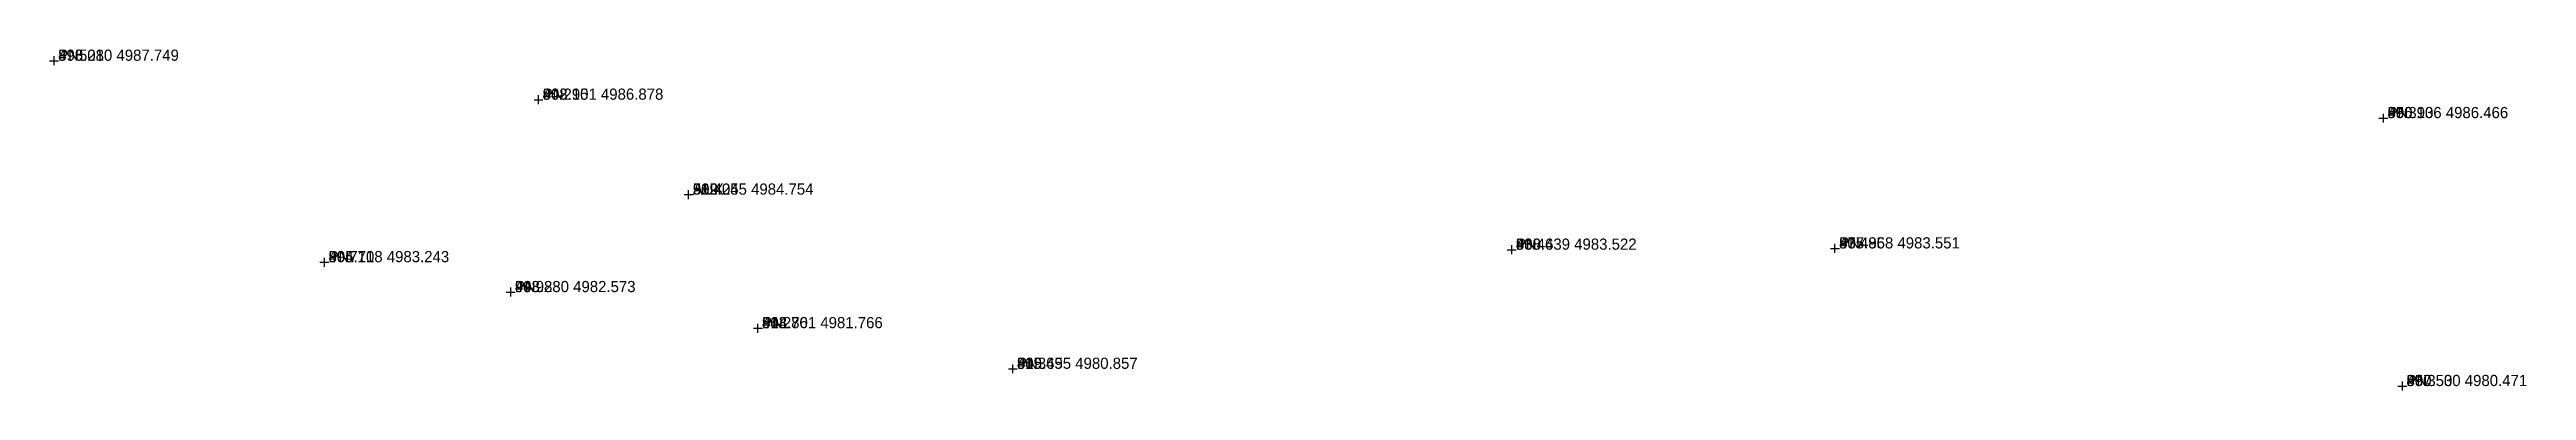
# Model space of a CAD drawing. Extents: x 886 to 1008, y 4909 to 5108.
# Drawn here: x 898 to 953.3, y 4980.4 to 4988 of the extents above; entities that cross this region are included whole.
import ezdxf

# ---------------------------------------------------------------- set-up
doc = ezdxf.new("R2010")
doc.units = 0
doc.linetypes.add('1', pattern=[0])
doc.layers.get('0').update_dxf_attribs({"linetype": '1'})
doc.styles.add('STD', font='txt')

msp = doc.modelspace()

# ---------------------------------------------------------------- texts
at = {"layer": 'CO_ORDS', "color": 3, "style": 'STD'}
for s, p in [(' 898.080 4987.749', (898.08, 4987.7492, 49.5209)), (' 908.901 4986.878', (908.9013, 4986.878, 50.2154)), (' 950.106 4986.466', (950.1061, 4986.4661, 50.3933)), (' 912.255 4984.754', (912.2546, 4984.754, 50.4038)), (' 904.118 4983.243', (904.1178, 4983.2428, 49.7704)), (' 930.639 4983.522', (930.6386, 4983.5221, 50.443)), (' 937.858 4983.551', (937.8584, 4983.5506, 50.496)), (' 908.280 4982.573', (908.2804, 4982.5732, 49.9833)), (' 913.801 4981.766', (913.8009, 4981.7661, 50.276)), (' 919.495 4980.857', (919.495, 4980.8569, 50.3647)), (' 950.530 4980.471', (950.53, 4980.4713, 50.3505))]:
    msp.add_text(s, height=0.25, dxfattribs=at).set_placement(p)
at = {"layer": 'CODE', "color": 3, "style": 'STD'}
for s, p in [(' PN', (898.08, 4987.7492, 49.5209)), (' PN', (908.9013, 4986.878, 50.2154)), (' PN', (950.1061, 4986.4661, 50.3933)), (' AUX', (912.2546, 4984.754, 50.4038)), (' PN', (904.1178, 4983.2428, 49.7704)), (' PN', (930.6386, 4983.5221, 50.443)), (' PN', (937.8584, 4983.5506, 50.496)), (' PN', (908.2804, 4982.5732, 49.9833)), (' PN', (913.8009, 4981.7661, 50.276)), (' PN', (919.495, 4980.8569, 50.3647)), (' PN', (950.53, 4980.4713, 50.3505))]:
    msp.add_text(s, height=0.25, dxfattribs=at).set_placement(p)
at = {"layer": 'HEIGHT', "color": 3, "style": 'STD'}
for s, p in [(' 49.521', (898.08, 4987.7492, 49.5209)), (' 50.215', (908.9013, 4986.878, 50.2154)), (' 50.393', (950.1061, 4986.4661, 50.3933)), (' 50.404', (912.2546, 4984.754, 50.4038)), (' 49.770', (904.1178, 4983.2428, 49.7704)), (' 50.443', (930.6386, 4983.5221, 50.443)), (' 50.496', (937.8584, 4983.5506, 50.496)), (' 49.983', (908.2804, 4982.5732, 49.9833)), (' 50.276', (913.8009, 4981.7661, 50.276)), (' 50.365', (919.495, 4980.8569, 50.3647)), (' 50.350', (950.53, 4980.4713, 50.3505))]:
    msp.add_text(s, height=0.25, dxfattribs=at).set_placement(p)
at = {"layer": 'PT_ID', "color": 3, "style": 'STD'}
for s, p in [(' 396', (898.08, 4987.7492, 49.5209)), (' 442', (908.9013, 4986.878, 50.2154)), (' 496', (950.1061, 4986.4661, 50.3933)), (' 389', (912.2546, 4984.754, 50.4038)), (' 395', (904.1178, 4983.2428, 49.7704)), (' 468', (930.6386, 4983.5221, 50.443)), (' 475', (937.8584, 4983.5506, 50.496)), (' 443', (908.2804, 4982.5732, 49.9833)), (' 444', (913.8009, 4981.7661, 50.276)), (' 445', (919.495, 4980.8569, 50.3647)), (' 497', (950.53, 4980.4713, 50.3505))]:
    msp.add_text(s, height=0.25, dxfattribs=at).set_placement(p)

# ---------------------------------------------------------------- blocks, each defined once
blk = doc.blocks.new('CROSS')
at = {"color": 0}
for p, q in [((-50, 0), (50, 0)), ((0, -50), (0, 50))]:
    blk.add_line(p, q, dxfattribs=at)

# ---------------------------------------------------------------- block references
at = {"layer": 'POINT', "color": 2, "xscale": 0.002, "yscale": 0.002, "zscale": 0.002}
for p in [(898.08, 4987.7492, 49.5209), (908.9013, 4986.878, 50.2154), (950.1061, 4986.4661, 50.3933), (912.2546, 4984.754, 50.4038), (930.6386, 4983.5221, 50.443), (937.8584, 4983.5506, 50.496), (904.1178, 4983.2428, 49.7704), (908.2804, 4982.5732, 49.9833), (913.8009, 4981.7661, 50.276), (919.495, 4980.8569, 50.3647), (950.53, 4980.4713, 50.3505)]:
    msp.add_blockref('CROSS', p, dxfattribs=at)

msp.set_redraw_order([(e.dxf.handle, doc.entitydb.next_handle()) for e in msp.query("TEXT MTEXT ATTDEF DIMENSION ARC_DIMENSION")])  # texts and dimensions are drawn at this point

doc.saveas('drawing.dxf')
